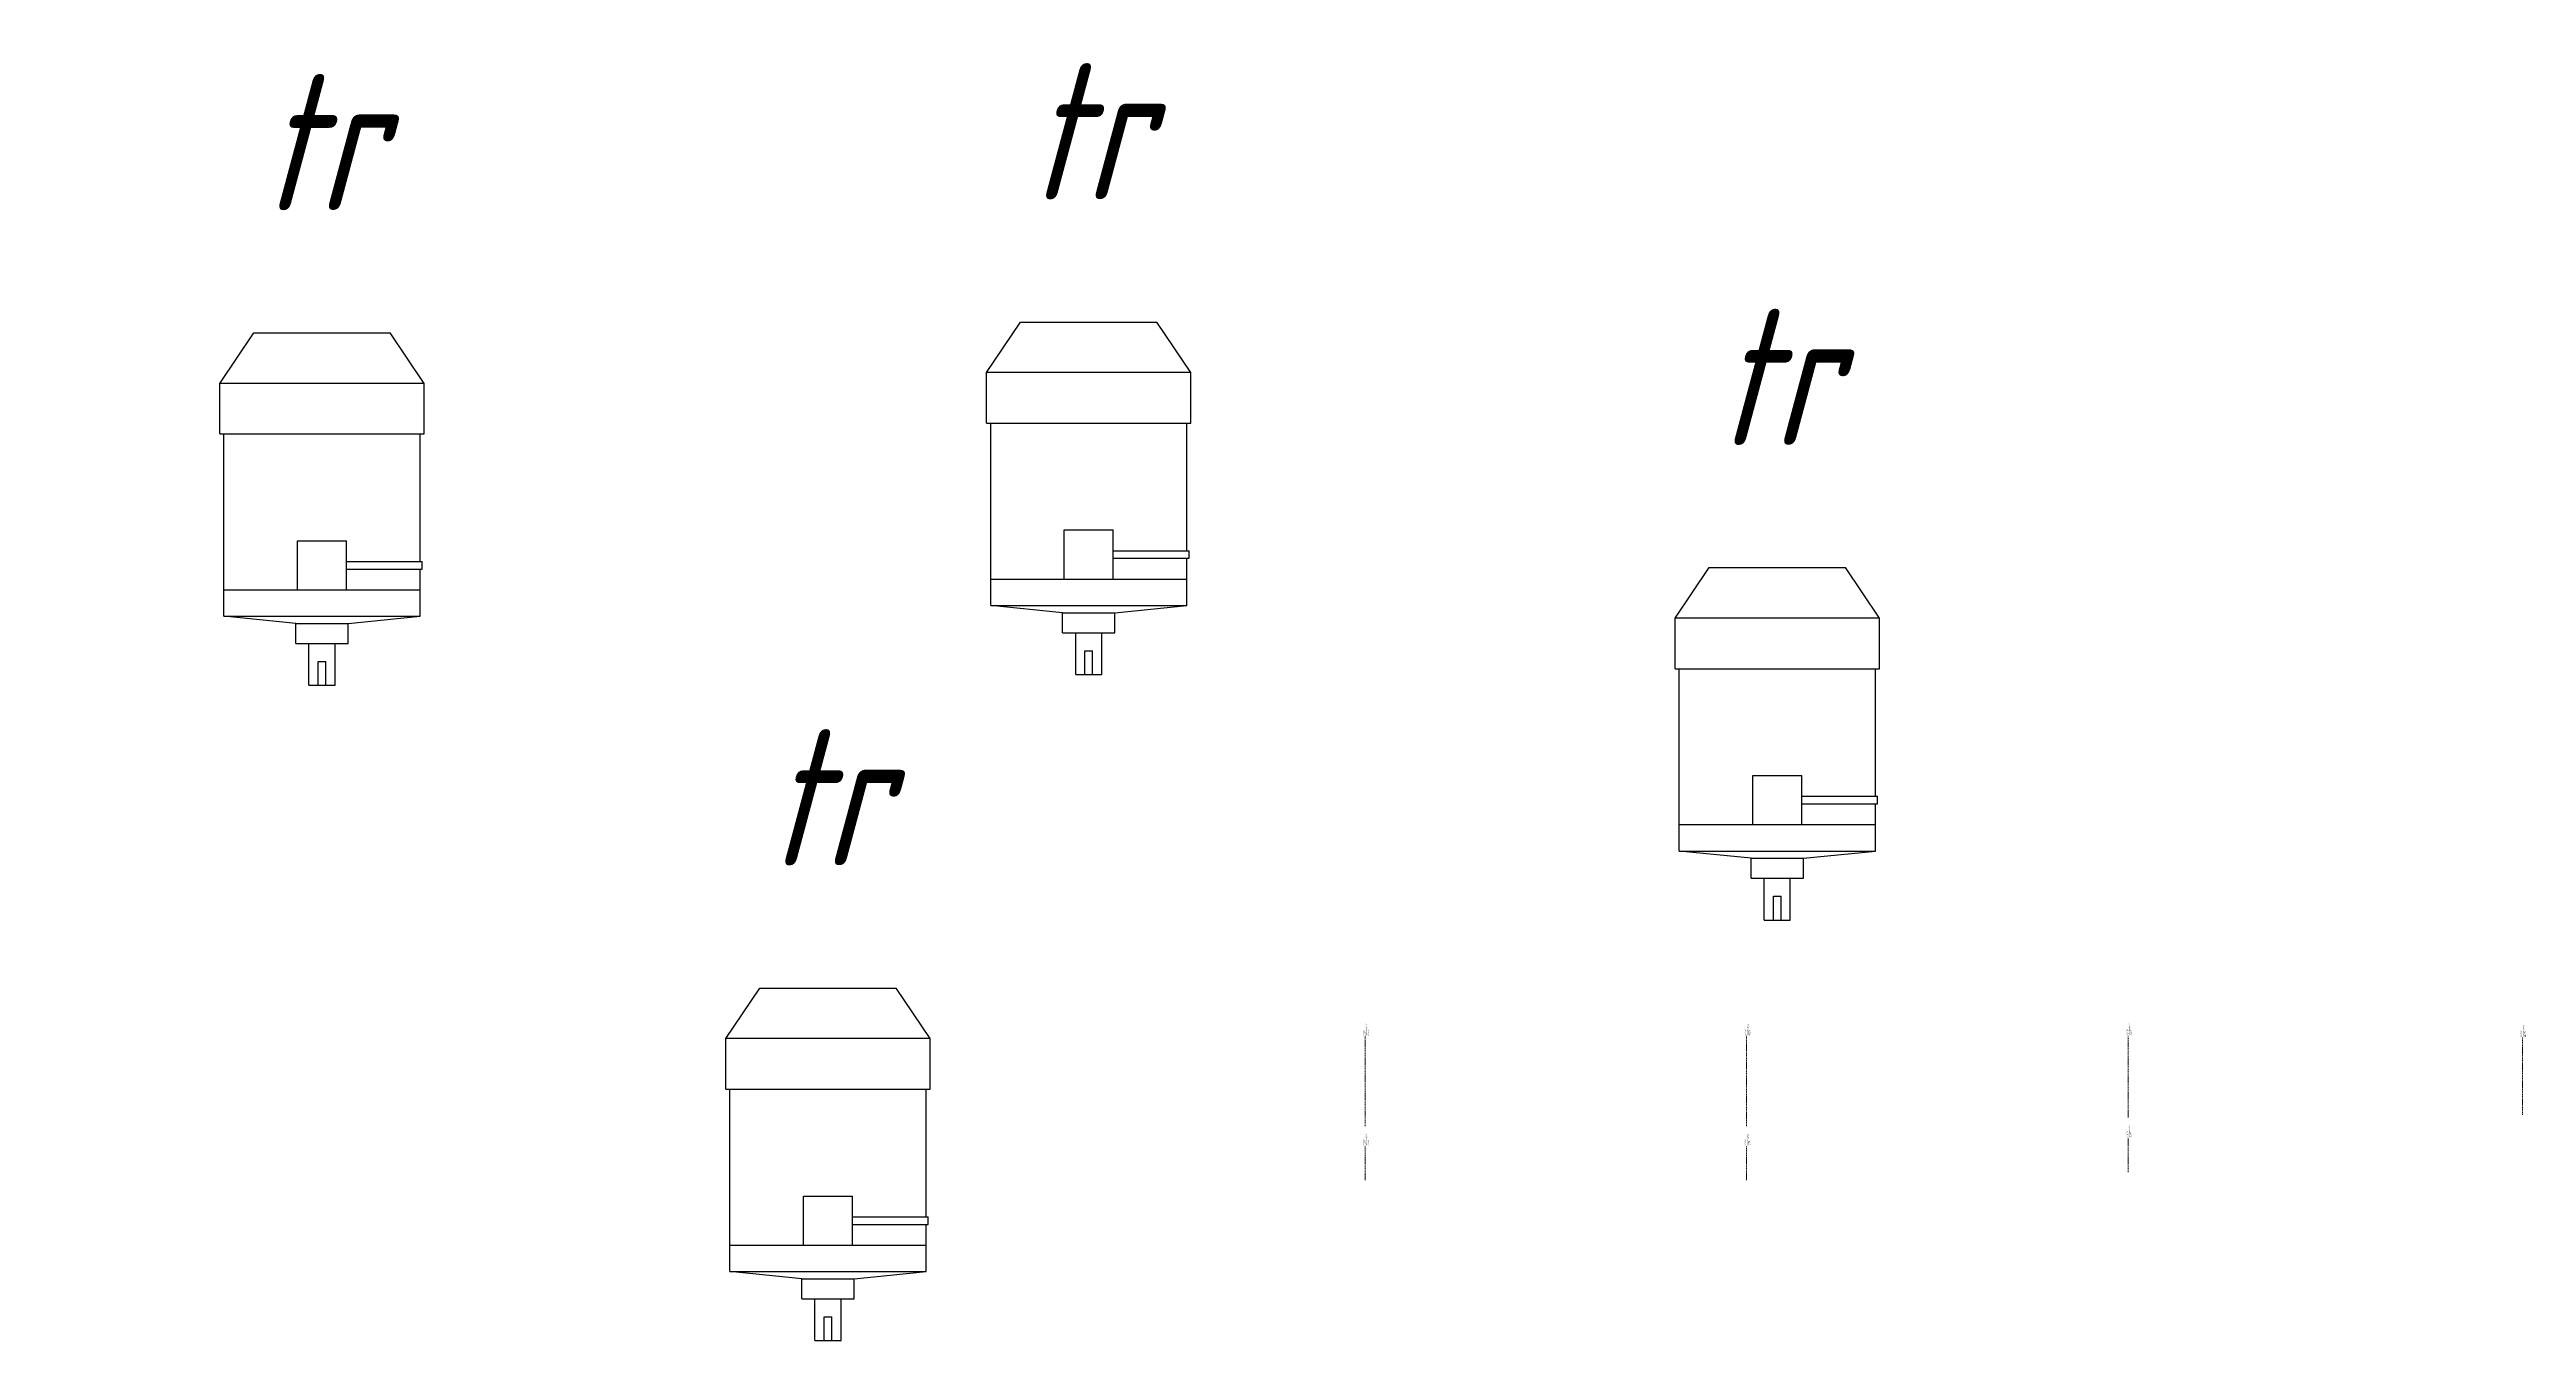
# Model space of a CAD drawing. Header units: millimetres. Extents: x 429 to 4975, y 1244 to 3612.
import ezdxf
from ezdxf.enums import TextEntityAlignment as Align

# ---------------------------------------------------------------- set-up
doc = ezdxf.new("R2010")
doc.units = ezdxf.units.MM
doc.set_wipeout_variables(frame=1)
doc.linetypes.add('DASHED', pattern=[0.75, 0.5, -0.25])
doc.layers.add('0 @ 100', color=7, linetype='Continuous')
doc.layers.add('шкаф_кабель-K', color=93, linetype='Continuous', lineweight=35)
doc.styles.add('ASKO 2_5', font='GOST_A.TTF', dxfattribs={"oblique": 15, "height": 2.5})
doc.styles.add('ASKO_3', font='GOST_A.TTF', dxfattribs={"oblique": 15, "height": 3})
doc.styles.get("Standard").update_dxf_attribs({"font": 'arial.ttf'})
doc.styles.add('СБ', font='GOST_A.TTF', dxfattribs={"oblique": 15, "height": 2})

# ---------------------------------------------------------------- blocks, each defined once
blk = doc.blocks.new('electric_motor')
at = {"linetype": 'ByBlock', "ltscale": 150}
for p, q in [((-1.25, 5.7), (1.25, 5.7)), ((-1.8, 0.501), (1.8, 0.501)), ((-0.48, 0.367), (-1.8, 0.501)), ((0.48, 0.367), (1.8, 0.501)), ((-0.48, 0.367), (0.48, 0.367)), ((-0.48, 0), (-0.48, 0.367)), ((-0.48, 0), (0.48, 0)), ((-0.24, -0.765), (-0.24, 0)), ((0.24, -0.765), (0.24, 0)), ((0.48, 0), (0.48, 0.367)), ((-0.07, -0.765), (-0.07, -0.33)), ((-0.07, -0.33), (0.07, -0.33)), ((0.07, -0.765), (0.07, -0.33))]:
    blk.add_line(p, q, dxfattribs=at)
for p, q in [((-0.24, 0), (0.24, 0)), ((-0.24, -0.765), (0.24, -0.765))]:
    blk.add_line(p, q)
at = {"flags": 1}
blk.add_attdef('id_f', text='', height=0.07, dxfattribs=at).set_placement((0.105, -0.724), align=Align.MIDDLE)
at = {"color": 7, "style": 'ASKO_3', "oblique": 15, "flags": 1}
blk.add_attdef('ОБОЗНАЧ_КАБЕЛЯ', (13.275, -3.806), '', height=3, dxfattribs=at)
at = {"style": 'ASKO_3', "oblique": 15, "flags": 1}
for tag, p in [('НАЧАЛО', (13.319, -8.462)), ('КОНЕЦ', (13.174, -12.399)), ('Длина', (13.174, -17.517)), ('Примечание', (13.174, -22.765))]:
    blk.add_attdef(tag, p, '', height=3, dxfattribs=at)
for points in [[(-5, 7.7), (5, 7.7), (5, 10.7), (-5, 10.7)], [(-1.71, 1.08), (-1.71, 4.678), (1.71, 4.678), (1.71, 1.08)]]:
    blk.add_wipeout(points)
at = {"linetype": 'ByBlock', "ltscale": 150}
for p, q in [((-1.875, 4.772), (-1.25, 5.7)), ((1.875, 4.772), (1.25, 5.7)), ((-1.875, 3.845), (-1.875, 4.772)), ((1.875, 4.772), (-1.875, 4.772)), ((1.875, 3.845), (1.875, 4.772)), ((-1.875, 3.845), (1.875, 3.845)), ((-1.8, 0.985), (-1.8, 3.845)), ((1.8, 1.505), (1.8, 3.845)), ((-0.45, 1.885), (0.45, 1.885)), ((-0.45, 0.985), (-0.45, 1.885)), ((0.45, 0.985), (0.45, 1.885)), ((0.45, 1.505), (1.84, 1.505)), ((0.45, 1.365), (1.84, 1.365)), ((1.8, 0.985), (1.8, 1.365)), ((1.84, 1.365), (1.84, 1.505)), ((-1.8, 0.985), (1.8, 0.985)), ((-1.8, 0.985), (1.8, 0.985)), ((-1.8, 0.501), (-1.8, 0.985)), ((-0.45, 0.985), (0.45, 0.985)), ((1.8, 0.501), (1.8, 0.985))]:
    blk.add_line(p, q, dxfattribs=at)
blk.add_line((-1.8, 3.845), (1.8, 3.845))
at = {"color": 7, "lineweight": 20, "style": 'ASKO 2_5', "oblique": 15}
blk.add_attdef('НАИМЕНОВАНИЕ', text='', height=2.5, dxfattribs=at).set_placement((0, 9.2), align=Align.MIDDLE_CENTER)
blk = doc.blocks.new('*U8')
at = {"linetype": 'DASHED', "lineweight": 20, "ltscale": 4}
blk.add_line((0, -141.6), (0, 0), dxfattribs=at)
at = {"lineweight": 30, "style": 'СБ', "oblique": 15}
blk.add_attdef('ОБОЗНАЧ_КАБЕЛЯ', text='', height=2.5, rotation=90, dxfattribs=at).set_placement((-2, 0.4), align=Align.MIDDLE_LEFT)
at = {"style": 'СБ', "oblique": 15}
for tag, p in [('МАРКА_КАБЕЛЯ', (3.7, 0.4)), ('Сечение', (6.9, 0.3))]:
    blk.add_attdef(tag, p, '', height=2.5, rotation=90, dxfattribs=at)
at = {"style": 'СБ', "oblique": 15, "flags": 1}
for tag, p in [('НАЧАЛО', (9.1, 11.8)), ('КОНЕЦ', (13, 11.7)), ('Труба', (17, 11.7)), ('Мет_рукав', (20.3, 11.7)), ('Длина', (31.8, 11.3)), ('Диаметр', (36, 11.1)), ('Примечание', (39.2, 11.1)), ('МАРКА_КАБЕЛЯ+СЕЧЕНИЕ', (44, 10.7))]:
    blk.add_attdef(tag, p, '', height=2.5, rotation=90, dxfattribs=at)
blk = doc.blocks.new('*U9')
at = {"linetype": 'DASHED', "lineweight": 20, "ltscale": 4}
blk.add_line((0, -150), (0, 0), dxfattribs=at)
at = {"lineweight": 30, "style": 'СБ', "oblique": 15}
blk.add_attdef('ОБОЗНАЧ_КАБЕЛЯ', text='', height=2.5, rotation=90, dxfattribs=at).set_placement((-2, 0.4), align=Align.MIDDLE_LEFT)
at = {"style": 'СБ', "oblique": 15}
for tag, p in [('МАРКА_КАБЕЛЯ', (3.7, 0.4)), ('Сечение', (6.9, 0.3))]:
    blk.add_attdef(tag, p, '', height=2.5, rotation=90, dxfattribs=at)
at = {"style": 'СБ', "oblique": 15, "flags": 1}
for tag, p in [('НАЧАЛО', (9.1, 11.8)), ('КОНЕЦ', (13, 11.7)), ('Труба', (17, 11.7)), ('Мет_рукав', (20.3, 11.7)), ('Длина', (31.8, 11.3)), ('Диаметр', (36, 11.1)), ('Примечание', (39.2, 11.1)), ('МАРКА_КАБЕЛЯ+СЕЧЕНИЕ', (44, 10.7))]:
    blk.add_attdef(tag, p, '', height=2.5, rotation=90, dxfattribs=at)
blk = doc.blocks.new('*U4')
at = {"linetype": 'DASHED', "lineweight": 20, "ltscale": 4}
blk.add_line((0, -63.1), (0, 0), dxfattribs=at)
at = {"lineweight": 30, "style": 'СБ', "oblique": 15}
blk.add_attdef('ОБОЗНАЧ_КАБЕЛЯ', text='', height=2.5, rotation=90, dxfattribs=at).set_placement((-2, 0.4), align=Align.MIDDLE_LEFT)
at = {"style": 'СБ', "oblique": 15}
for tag, p in [('МАРКА_КАБЕЛЯ', (3.7, 0.4)), ('Сечение', (6.9, 0.3))]:
    blk.add_attdef(tag, p, '', height=2.5, rotation=90, dxfattribs=at)
at = {"style": 'СБ', "oblique": 15, "flags": 1}
for tag, p in [('НАЧАЛО', (9.1, 11.8)), ('КОНЕЦ', (13, 11.7)), ('Труба', (17, 11.7)), ('Мет_рукав', (20.3, 11.7)), ('Длина', (31.8, 11.3)), ('Диаметр', (36, 11.1)), ('Примечание', (39.2, 11.1)), ('МАРКА_КАБЕЛЯ+СЕЧЕНИЕ', (44, 10.7))]:
    blk.add_attdef(tag, p, '', height=2.5, rotation=90, dxfattribs=at)
blk = doc.blocks.new('*U5')
at = {"linetype": 'DASHED', "lineweight": 20, "ltscale": 4}
blk.add_line((0, -165.6), (0, 0), dxfattribs=at)
at = {"lineweight": 30, "style": 'СБ', "oblique": 15}
blk.add_attdef('ОБОЗНАЧ_КАБЕЛЯ', text='', height=2.5, rotation=90, dxfattribs=at).set_placement((-2, 0.4), align=Align.MIDDLE_LEFT)
at = {"style": 'СБ', "oblique": 15}
for tag, p in [('МАРКА_КАБЕЛЯ', (3.7, 0.4)), ('Сечение', (6.9, 0.3))]:
    blk.add_attdef(tag, p, '', height=2.5, rotation=90, dxfattribs=at)
at = {"style": 'СБ', "oblique": 15, "flags": 1}
for tag, p in [('НАЧАЛО', (9.1, 11.8)), ('КОНЕЦ', (13, 11.7)), ('Труба', (17, 11.7)), ('Мет_рукав', (20.3, 11.7)), ('Длина', (31.8, 11.3)), ('Диаметр', (36, 11.1)), ('Примечание', (39.2, 11.1)), ('МАРКА_КАБЕЛЯ+СЕЧЕНИЕ', (44, 10.7))]:
    blk.add_attdef(tag, p, '', height=2.5, rotation=90, dxfattribs=at)
blk = doc.blocks.new('*U6')
at = {"linetype": 'DASHED', "lineweight": 20, "ltscale": 4}
blk.add_line((0, -63.1), (0, 0), dxfattribs=at)
at = {"lineweight": 30, "style": 'СБ', "oblique": 15}
blk.add_attdef('ОБОЗНАЧ_КАБЕЛЯ', text='', height=2.5, rotation=90, dxfattribs=at).set_placement((-2, 0.4), align=Align.MIDDLE_LEFT)
at = {"style": 'СБ', "oblique": 15}
for tag, p in [('МАРКА_КАБЕЛЯ', (3.7, 0.4)), ('Сечение', (6.9, 0.3))]:
    blk.add_attdef(tag, p, '', height=2.5, rotation=90, dxfattribs=at)
at = {"style": 'СБ', "oblique": 15, "flags": 1}
for tag, p in [('НАЧАЛО', (9.1, 11.8)), ('КОНЕЦ', (13, 11.7)), ('Труба', (17, 11.7)), ('Мет_рукав', (20.3, 11.7)), ('Длина', (31.8, 11.3)), ('Диаметр', (36, 11.1)), ('Примечание', (39.2, 11.1)), ('МАРКА_КАБЕЛЯ+СЕЧЕНИЕ', (44, 10.7))]:
    blk.add_attdef(tag, p, '', height=2.5, rotation=90, dxfattribs=at)
blk = doc.blocks.new('*U7')
at = {"linetype": 'DASHED', "lineweight": 20, "ltscale": 4}
blk.add_line((0, -165.7), (0, 0), dxfattribs=at)
at = {"lineweight": 30, "style": 'СБ', "oblique": 15}
blk.add_attdef('ОБОЗНАЧ_КАБЕЛЯ', text='', height=2.5, rotation=90, dxfattribs=at).set_placement((-2, 0.4), align=Align.MIDDLE_LEFT)
at = {"style": 'СБ', "oblique": 15}
for tag, p in [('МАРКА_КАБЕЛЯ', (3.7, 0.4)), ('Сечение', (6.9, 0.3))]:
    blk.add_attdef(tag, p, '', height=2.5, rotation=90, dxfattribs=at)
at = {"style": 'СБ', "oblique": 15, "flags": 1}
for tag, p in [('НАЧАЛО', (9.1, 11.8)), ('КОНЕЦ', (13, 11.7)), ('Труба', (17, 11.7)), ('Мет_рукав', (20.3, 11.7)), ('Длина', (31.8, 11.3)), ('Диаметр', (36, 11.1)), ('Примечание', (39.2, 11.1)), ('МАРКА_КАБЕЛЯ+СЕЧЕНИЕ', (44, 10.7))]:
    blk.add_attdef(tag, p, '', height=2.5, rotation=90, dxfattribs=at)
blk = doc.blocks.new('*U3')
at = {"linetype": 'DASHED', "lineweight": 20, "ltscale": 4}
blk.add_line((0, -63.1), (0, 0), dxfattribs=at)
at = {"lineweight": 30, "style": 'СБ', "oblique": 15}
blk.add_attdef('ОБОЗНАЧ_КАБЕЛЯ', text='', height=2.5, rotation=90, dxfattribs=at).set_placement((-2, 0.4), align=Align.MIDDLE_LEFT)
at = {"style": 'СБ', "oblique": 15}
for tag, p in [('МАРКА_КАБЕЛЯ', (3.7, 0.4)), ('Сечение', (6.9, 0.3))]:
    blk.add_attdef(tag, p, '', height=2.5, rotation=90, dxfattribs=at)
at = {"style": 'СБ', "oblique": 15, "flags": 1}
for tag, p in [('НАЧАЛО', (9.1, 11.8)), ('КОНЕЦ', (13, 11.7)), ('Труба', (17, 11.7)), ('Мет_рукав', (20.3, 11.7)), ('Длина', (31.8, 11.3)), ('Диаметр', (36, 11.1)), ('Примечание', (39.2, 11.1)), ('МАРКА_КАБЕЛЯ+СЕЧЕНИЕ', (44, 10.7))]:
    blk.add_attdef(tag, p, '', height=2.5, rotation=90, dxfattribs=at)

msp = doc.modelspace()

# ---------------------------------------------------------------- block references
at = {"layer": '0 @ 100', "xscale": 100, "yscale": 100, "zscale": 100}
for p in [(929.3, 2522.6), (2336.4, 2542.4), (3599.8, 2091.8), (1857.8, 1320.4)]:
    msp.add_blockref('electric_motor', p, dxfattribs=at).add_auto_attribs({'НАИМЕНОВАНИЕ': 'tr'})
at = {"layer": 'шкаф_кабель-K'}
for name, p, values in [('*U5', (2843.5, 1802.7), {'ОБОЗНАЧ_КАБЕЛЯ': 'Н1.1-K1', 'МАРКА_КАБЕЛЯ': 'МКЭШнг(А)-LS', 'Сечение': '10x0,75'}), ('*U7', (3543.5, 1802.7), {'ОБОЗНАЧ_КАБЕЛЯ': 'Н1.2-K1', 'МАРКА_КАБЕЛЯ': 'МКЭШнг(А)-LS', 'Сечение': '10x0,75'}), ('*U9', (4243.5, 1802.7), {'ОБОЗНАЧ_КАБЕЛЯ': 'Сг1.2-K1', 'МАРКА_КАБЕЛЯ': 'МКЭШнг(А)-LS', 'Сечение': '10x0,75'}), ('*U8', (4967.1, 1799.5), {'ОБОЗНАЧ_КАБЕЛЯ': 'Y12.1-K1 ', 'МАРКА_КАБЕЛЯ': 'МКЭШнг(А)-LS', 'Сечение': '10x0,75'}), ('*U6', (2843.5, 1600.8), {'ОБОЗНАЧ_КАБЕЛЯ': 'Н1.1-K2', 'МАРКА_КАБЕЛЯ': 'МКЭШнг(А)-LS', 'Сечение': '7x0,75'}), ('*U3', (3543.5, 1600.8), {'ОБОЗНАЧ_КАБЕЛЯ': 'Н1.2-K2', 'МАРКА_КАБЕЛЯ': 'МКЭШнг(А)-LS', 'Сечение': '7x0,75'}), ('*U4', (4243.5, 1615.8), {'ОБОЗНАЧ_КАБЕЛЯ': 'Сг1.2-K2', 'МАРКА_КАБЕЛЯ': 'МКЭШнг(А)-LS', 'Сечение': '7x0,75'})]:
    msp.add_blockref(name, p, dxfattribs=at).add_auto_attribs(values)

doc.saveas('drawing.dxf')
